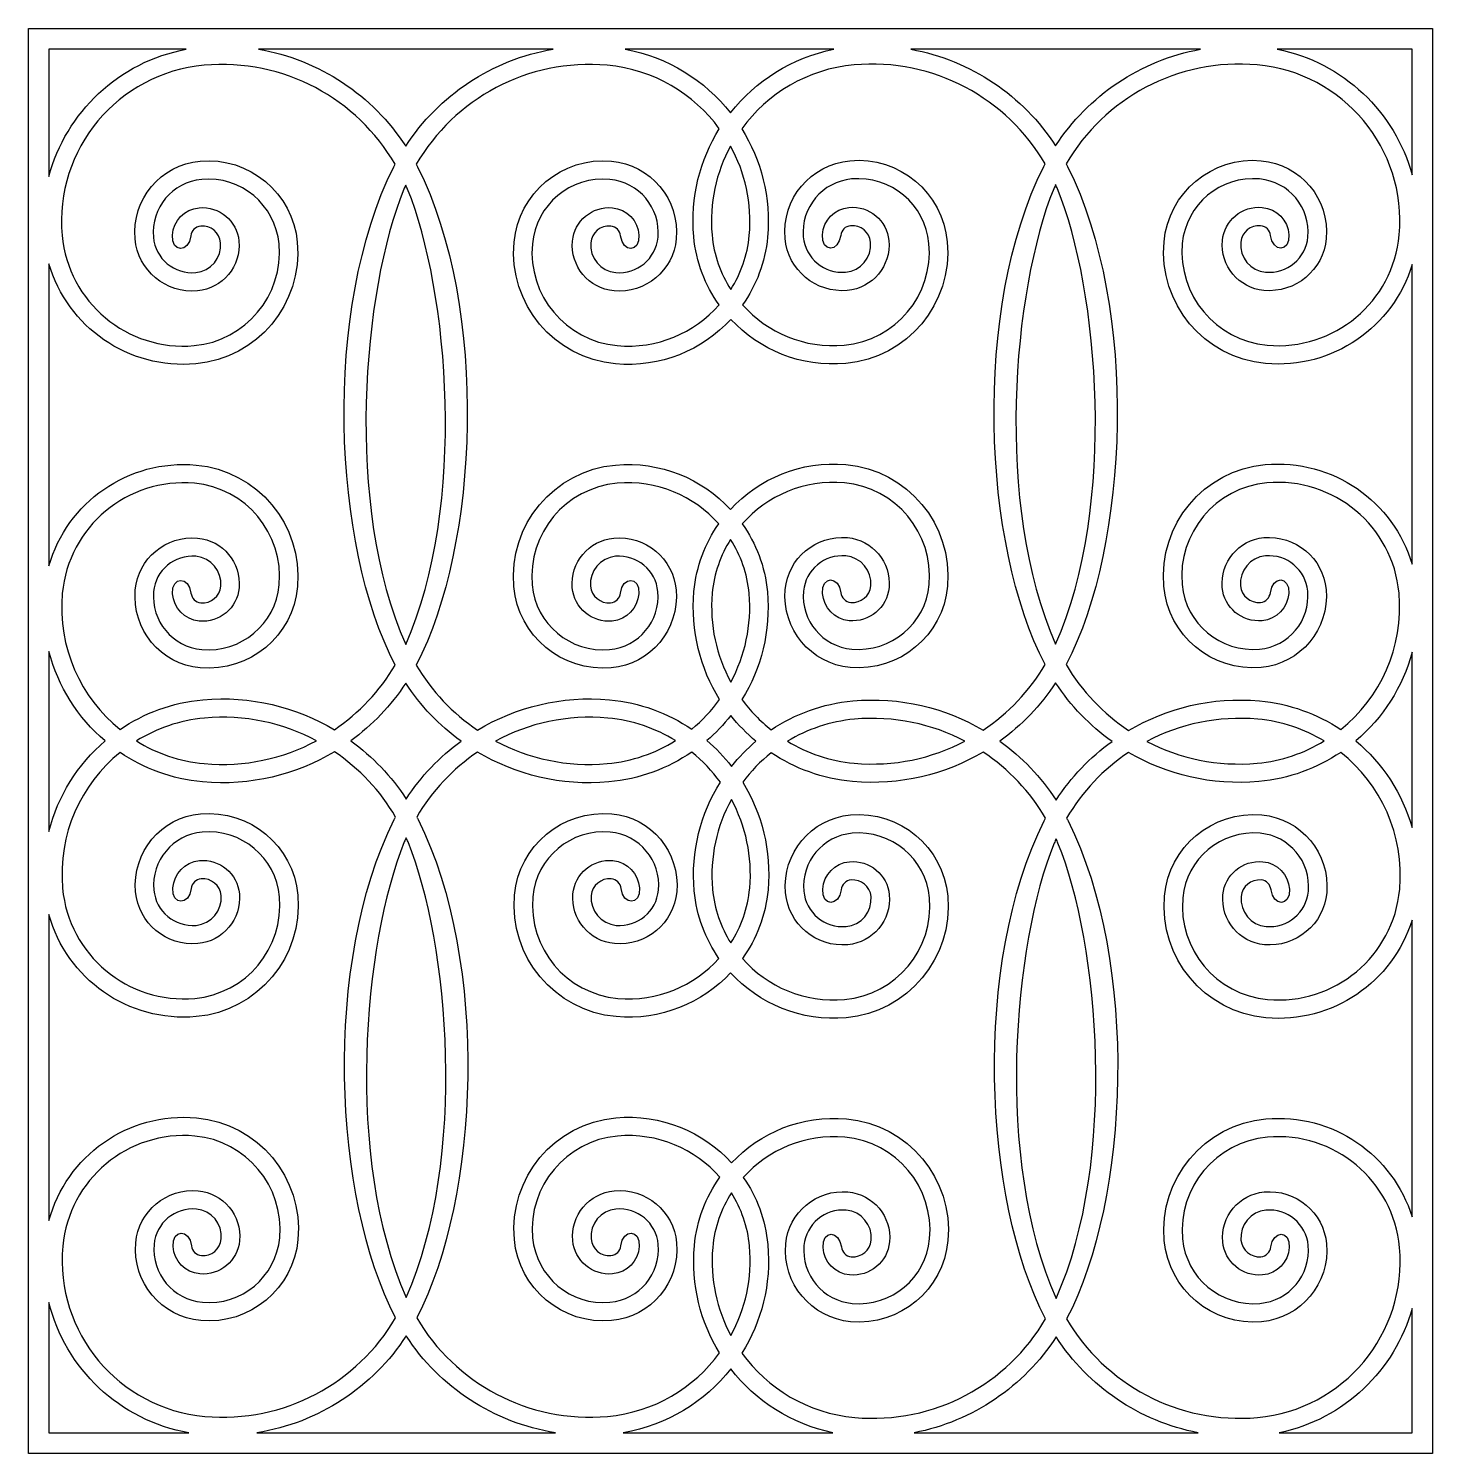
# Model space of a CAD drawing. Header units: centimetres. Extents: x -54 to 57, y -61 to 51.
import ezdxf

# ---------------------------------------------------------------- set-up
doc = ezdxf.new("R2010")
doc.units = ezdxf.units.CM
doc.header["$MEASUREMENT"] = 0
doc.layers.add('layer 1', color=7, linetype='Continuous')

msp = doc.modelspace()

# ---------------------------------------------------------------- linework, layer by layer
at = {"layer": 'layer 1', "color": 251}
for points, knots in [([(-54.11738, 51.34928), (-54.11738, 51.34928), (-54.11738, -61.05547), (-54.11738, -61.05547), (-54.11738, -61.05547), (-54.11738, -61.05547), (56.6433, -61.05547), (56.6433, -61.05547), (56.6433, -61.05547), (56.6433, -61.05547), (56.6433, 51.34928), (56.6433, 51.34928), (56.6433, 51.34928), (56.6433, 51.34928), (-54.11738, 51.34928), (-54.11738, 51.34928)], [0, 0, 0, 0, 0.25, 0.25, 0.25, 0.25, 0.5, 0.5, 0.5, 0.5, 0.75, 0.75, 0.75, 0.75, 1, 1, 1, 1]), ([(-52.50483, 49.71263), (-52.50483, 49.71263), (-41.66806, 49.71263), (-41.66806, 49.71263), (-41.66806, 49.71263), (-47.00546, 48.73126), (-51.16488, 44.73053), (-52.50483, 39.67373), (-52.50483, 39.67373), (-52.50483, 39.67373), (-52.50483, 49.71263), (-52.50483, 49.71263)], [0, 0, 0, 0, 0.333333333, 0.333333333, 0.333333333, 0.333333333, 0.666666667, 0.666666667, 0.666666667, 0.666666667, 1, 1, 1, 1]), ([(-12.73775, 49.71263), (-17.55645, 48.90079), (-21.76107, 46.07632), (-24.36041, 42.05791), (-24.36041, 42.05791), (-26.95931, 46.07632), (-31.1645, 48.90079), (-35.98263, 49.71263), (-35.98263, 49.71263), (-35.98263, 49.71263), (-12.73775, 49.71263), (-12.73775, 49.71263)], [0, 0, 0, 0, 0.333333333, 0.333333333, 0.333333333, 0.333333333, 0.666666667, 0.666666667, 0.666666667, 0.666666667, 1, 1, 1, 1]), ([(9.42482, 49.71263), (6.10091, 49.05549), (3.24764, 47.22179), (1.26424, 44.69703), (1.26424, 44.69703), (-0.75609, 47.25173), (-3.66938, 49.09027), (-7.05859, 49.71263), (-7.05859, 49.71263), (-7.05859, 49.71263), (9.42482, 49.71263), (9.42482, 49.71263)], [0, 0, 0, 0, 0.333333333, 0.333333333, 0.333333333, 0.333333333, 0.666666667, 0.666666667, 0.666666667, 0.666666667, 1, 1, 1, 1]), ([(38.33318, 49.71263), (33.59945, 48.85659), (29.47639, 46.0518), (26.91341, 42.08985), (26.91341, 42.08985), (24.35029, 46.0518), (20.22723, 48.85659), (15.49308, 49.71263), (15.49308, 49.71263), (15.49308, 49.71263), (38.33318, 49.71263), (38.33318, 49.71263)], [0, 0, 0, 0, 0.333333333, 0.333333333, 0.333333333, 0.333333333, 0.666666667, 0.666666667, 0.666666667, 0.666666667, 1, 1, 1, 1]), ([(55.03075, 39.80091), (53.67954, 44.75748), (49.61636, 48.68307), (44.39587, 49.71263), (44.39587, 49.71263), (44.39587, 49.71263), (55.03075, 49.71263), (55.03075, 49.71263), (55.03075, 49.71263), (55.03075, 49.71263), (55.03075, 39.80091), (55.03075, 39.80091)], [0, 0, 0, 0, 0.333333333, 0.333333333, 0.333333333, 0.333333333, 0.666666667, 0.666666667, 0.666666667, 0.666666667, 1, 1, 1, 1]), ([(-52.50483, 32.79449), (-51.05781, 27.82708), (-46.26178, 24.4122), (-40.91468, 24.89454), (-40.91468, 24.89454), (-36.0552, 25.33226), (-32.47251, 29.62827), (-32.91008, 34.4876), (-32.91008, 34.4876), (-33.26082, 38.37499), (-36.69823, 41.24108), (-40.58504, 40.89077), (-40.58504, 40.89077), (-43.69481, 40.61032), (-45.98774, 37.86071), (-45.70672, 34.75094), (-45.70672, 34.75094), (-45.48273, 32.26296), (-43.28276, 30.43041), (-40.79534, 30.6544), (-40.79534, 30.6544), (-38.80496, 30.83419), (-37.33926, 32.5946), (-37.51848, 34.58441), (-37.51848, 34.58441), (-37.66191, 36.17686), (-39.07172, 37.34885), (-40.66317, 37.20542), (-40.66317, 37.20542), (-41.81449, 37.10134), (-42.69177, 36.16945), (-42.76349, 35.0505), (-42.76349, 35.0505), (-42.85488, 33.64368), (-41.46632, 33.65509), (-41.31547, 34.99603), (-41.31547, 34.99603), (-41.27027, 35.39725), (-40.94904, 35.72646), (-40.53343, 35.76382), (-40.53343, 35.76382), (-39.7377, 35.83553), (-39.03194, 35.24797), (-38.96023, 34.45467), (-38.96023, 34.45467), (-38.85258, 33.26158), (-39.73428, 32.20351), (-40.92552, 32.096), (-40.92552, 32.096), (-42.61464, 31.94416), (-44.11327, 33.19328), (-44.26554, 34.88112), (-44.26554, 34.88112), (-44.47385, 37.19159), (-42.76406, 39.24043), (-40.45487, 39.44917), (-40.45487, 39.44917), (-37.3682, 39.72719), (-34.63028, 37.44267), (-34.35226, 34.35743), (-34.35226, 34.35743), (-33.9864, 30.30024), (-36.98909, 26.70172), (-41.04486, 26.33572), (-41.04486, 26.33572), (-46.31482, 25.86079), (-50.98908, 29.76129), (-51.46358, 35.0304), (-51.46358, 35.0304), (-52.07553, 41.81667), (-47.05266, 47.83488), (-40.26681, 48.44682), (-40.26681, 48.44682), (-33.9623, 49.01514), (-28.18591, 45.7762), (-25.19049, 40.63883), (-25.19049, 40.63883), (-25.22585, 40.57011), (-25.2672, 40.50567), (-25.30156, 40.43652), (-25.30156, 40.43652), (-30.93452, 29.20381), (-30.13438, 10.55222), (-25.19149, 1.14052), (-25.19149, 1.14052), (-26.39299, -0.90975), (-28.04333, -2.64806), (-29.98852, -3.9689), (-29.98852, -3.9689), (-33.00347, -2.16629), (-36.59158, -1.26149), (-40.35963, -1.60083), (-40.35963, -1.60083), (-42.79001, -1.81997), (-45.01422, -2.6589), (-46.89539, -3.94395), (-46.89539, -3.94395), (-49.99489, -1.43629), (-51.83286, 2.51924), (-51.44876, 6.77932), (-51.44876, 6.77932), (-50.97326, 12.04886), (-46.29913, 15.94893), (-41.0296, 15.474), (-41.0296, 15.474), (-36.97383, 15.108), (-33.97114, 11.50963), (-34.33657, 7.45229), (-34.33657, 7.45229), (-34.6156, 4.36662), (-37.35295, 2.08253), (-40.44018, 2.36112), (-40.44018, 2.36112), (-42.74923, 2.56886), (-44.4586, 4.61856), (-44.25029, 6.92875), (-44.25029, 6.92875), (-44.09802, 8.61687), (-42.59938, 9.86599), (-40.90969, 9.71372), (-40.90969, 9.71372), (-39.71902, 9.60621), (-38.83789, 8.54871), (-38.94497, 7.35505), (-38.94497, 7.35505), (-39.01669, 6.56175), (-39.72245, 5.97433), (-40.51832, 6.04605), (-40.51832, 6.04605), (-40.93436, 6.08383), (-41.25559, 6.41247), (-41.30078, 6.81426), (-41.30078, 6.81426), (-41.45106, 8.15477), (-42.83962, 8.16604), (-42.7488, 6.75922), (-42.7488, 6.75922), (-42.67609, 5.64084), (-41.7998, 4.70852), (-40.64792, 4.6043), (-40.64792, 4.6043), (-39.0559, 4.46087), (-37.64723, 5.63286), (-37.50379, 7.22531), (-37.50379, 7.22531), (-37.324, 9.21526), (-38.7897, 10.9761), (-40.78009, 11.15546), (-40.78009, 11.15546), (-43.2675, 11.37988), (-45.46805, 9.54676), (-45.69204, 7.05892), (-45.69204, 7.05892), (-45.97192, 3.94916), (-43.68012, 1.19983), (-40.56979, 0.91895), (-40.56979, 0.91895), (-36.68255, 0.56878), (-33.24614, 3.43488), (-32.8954, 7.32269), (-32.8954, 7.32269), (-32.45725, 12.18145), (-36.04009, 16.47704), (-40.89985, 16.91618), (-40.89985, 16.91618), (-46.26762, 17.39951), (-51.07948, 13.95426), (-52.50483, 8.95392), (-52.50483, 8.95392), (-52.50483, 8.95392), (-52.50483, 32.79449), (-52.50483, 32.79449)], [0, 0, 0, 0, 0.023255814, 0.023255814, 0.023255814, 0.023255814, 0.046511628, 0.046511628, 0.046511628, 0.046511628, 0.069767442, 0.069767442, 0.069767442, 0.069767442, 0.093023256, 0.093023256, 0.093023256, 0.093023256, 0.11627907, 0.11627907, 0.11627907, 0.11627907, 0.139534884, 0.139534884, 0.139534884, 0.139534884, 0.162790698, 0.162790698, 0.162790698, 0.162790698, 0.186046512, 0.186046512, 0.186046512, 0.186046512, 0.209302326, 0.209302326, 0.209302326, 0.209302326, 0.23255814, 0.23255814, 0.23255814, 0.23255814, 0.255813953, 0.255813953, 0.255813953, 0.255813953, 0.279069767, 0.279069767, 0.279069767, 0.279069767, 0.302325581, 0.302325581, 0.302325581, 0.302325581, 0.325581395, 0.325581395, 0.325581395, 0.325581395, 0.348837209, 0.348837209, 0.348837209, 0.348837209, 0.372093023, 0.372093023, 0.372093023, 0.372093023, 0.395348837, 0.395348837, 0.395348837, 0.395348837, 0.418604651, 0.418604651, 0.418604651, 0.418604651, 0.441860465, 0.441860465, 0.441860465, 0.441860465, 0.465116279, 0.465116279, 0.465116279, 0.465116279, 0.488372093, 0.488372093, 0.488372093, 0.488372093, 0.511627907, 0.511627907, 0.511627907, 0.511627907, 0.534883721, 0.534883721, 0.534883721, 0.534883721, 0.558139535, 0.558139535, 0.558139535, 0.558139535, 0.581395349, 0.581395349, 0.581395349, 0.581395349, 0.604651163, 0.604651163, 0.604651163, 0.604651163, 0.627906977, 0.627906977, 0.627906977, 0.627906977, 0.651162791, 0.651162791, 0.651162791, 0.651162791, 0.674418605, 0.674418605, 0.674418605, 0.674418605, 0.697674419, 0.697674419, 0.697674419, 0.697674419, 0.720930233, 0.720930233, 0.720930233, 0.720930233, 0.744186047, 0.744186047, 0.744186047, 0.744186047, 0.76744186, 0.76744186, 0.76744186, 0.76744186, 0.790697674, 0.790697674, 0.790697674, 0.790697674, 0.813953488, 0.813953488, 0.813953488, 0.813953488, 0.837209302, 0.837209302, 0.837209302, 0.837209302, 0.860465116, 0.860465116, 0.860465116, 0.860465116, 0.88372093, 0.88372093, 0.88372093, 0.88372093, 0.906976744, 0.906976744, 0.906976744, 0.906976744, 0.930232558, 0.930232558, 0.930232558, 0.930232558, 0.953488372, 0.953488372, 0.953488372, 0.953488372, 0.976744186, 0.976744186, 0.976744186, 0.976744186, 1, 1, 1, 1]), ([(-8.45357, 48.44682), (-4.78633, 48.11633), (-1.64463, 46.19866), (0.38197, 43.44206), (0.38197, 43.44206), (-1.14219, 40.98615), (-1.91182, 38.03308), (-1.63194, 34.93216), (-1.63194, 34.93216), (-1.45058, 32.91682), (-0.72957, 31.08413), (0.36329, 29.54529), (0.36329, 29.54529), (-1.59159, 27.34118), (-4.52299, 26.05185), (-7.67553, 26.33572), (-7.67553, 26.33572), (-11.73186, 26.70172), (-14.73398, 30.30024), (-14.36855, 34.35743), (-14.36855, 34.35743), (-14.0901, 37.44267), (-11.35261, 39.72719), (-8.26494, 39.44917), (-8.26494, 39.44917), (-5.95632, 39.24043), (-4.24696, 37.19159), (-4.45527, 34.88112), (-4.45527, 34.88112), (-4.60754, 33.19328), (-6.10575, 31.94416), (-7.79543, 32.096), (-7.79543, 32.096), (-8.9861, 32.20351), (-9.86723, 33.26158), (-9.76016, 34.45467), (-9.76016, 34.45467), (-9.68844, 35.24797), (-8.98311, 35.83553), (-8.18738, 35.76382), (-8.18738, 35.76382), (-7.77177, 35.72646), (-7.45054, 35.39725), (-7.40534, 34.99603), (-7.40534, 34.99603), (-7.25407, 33.65509), (-5.86593, 33.64368), (-5.95632, 35.0505), (-5.95632, 35.0505), (-6.02904, 36.16945), (-6.90532, 37.10134), (-8.05721, 37.20542), (-8.05721, 37.20542), (-9.64923, 37.34885), (-11.0579, 36.17686), (-11.20176, 34.58441), (-11.20176, 34.58441), (-11.38112, 32.5946), (-9.91542, 30.83419), (-7.92504, 30.6544), (-7.92504, 30.6544), (-5.43763, 30.43041), (-3.23765, 32.26296), (-3.01309, 34.75094), (-3.01309, 34.75094), (-2.73321, 37.86071), (-5.02558, 40.61032), (-8.13577, 40.89077), (-8.13577, 40.89077), (-12.02258, 41.24108), (-15.45899, 38.37499), (-15.81073, 34.4876), (-15.81073, 34.4876), (-16.24787, 29.62827), (-12.66504, 25.33226), (-7.80527, 24.89454), (-7.80527, 24.89454), (-4.2558, 24.57431), (-0.95598, 25.97913), (1.29076, 28.40709), (1.29076, 28.40709), (3.5365, 25.99838), (6.82449, 24.60782), (10.35871, 24.92605), (10.35871, 24.92605), (15.21804, 25.36419), (18.80074, 29.65963), (18.3626, 34.51911), (18.3626, 34.51911), (18.01242, 38.40692), (14.57559, 41.27302), (10.6882, 40.92271), (10.6882, 40.92271), (7.57801, 40.64183), (5.28608, 37.89264), (5.5661, 34.78288), (5.5661, 34.78288), (5.79109, 32.2949), (7.99063, 30.46235), (10.47805, 30.68634), (10.47805, 30.68634), (12.46829, 30.86598), (13.93399, 32.62653), (13.75477, 34.61635), (13.75477, 34.61635), (13.61091, 36.20823), (12.2021, 37.38079), (10.61007, 37.23736), (10.61007, 37.23736), (9.45833, 37.13313), (8.58205, 36.20139), (8.50933, 35.08201), (8.50933, 35.08201), (8.41894, 33.67562), (9.80707, 33.68703), (9.95778, 35.02797), (9.95778, 35.02797), (10.00298, 35.42919), (10.32477, 35.75783), (10.74025, 35.79561), (10.74025, 35.79561), (11.53554, 35.86733), (12.24145, 35.27991), (12.31316, 34.4866), (12.31316, 34.4866), (12.42024, 33.29351), (11.53897, 32.23544), (10.34787, 32.12794), (10.34787, 32.12794), (8.65861, 31.97567), (7.15998, 33.22522), (7.0077, 34.91305), (7.0077, 34.91305), (6.7994, 37.22353), (8.50933, 39.2728), (10.81838, 39.48068), (10.81838, 39.48068), (13.90504, 39.75913), (16.64254, 37.47461), (16.92142, 34.38894), (16.92142, 34.38894), (17.28699, 30.3316), (14.28473, 26.73365), (10.22853, 26.36766), (10.22853, 26.36766), (7.08968, 26.08478), (4.17012, 27.36185), (2.21509, 29.54814), (2.21509, 29.54814), (3.29384, 31.07971), (4.00501, 32.90057), (4.18481, 34.90079), (4.18481, 34.90079), (4.46583, 38.0154), (3.68721, 40.98116), (2.14837, 43.44462), (2.14837, 43.44462), (4.17397, 46.21691), (7.32651, 48.1467), (11.00658, 48.47876), (11.00658, 48.47876), (17.31051, 49.04707), (23.08748, 45.80813), (26.08318, 40.67077), (26.08318, 40.67077), (26.0474, 40.60205), (26.00662, 40.53718), (25.97169, 40.46788), (25.97169, 40.46788), (20.33915, 29.23575), (21.13887, 10.58415), (26.08233, 1.17245), (26.08233, 1.17245), (24.86115, -0.91032), (23.1773, -2.67116), (21.19191, -3.99941), (21.19191, -3.99941), (18.19664, -2.23359), (14.64231, -1.35388), (10.91319, -1.6898), (10.91319, -1.6898), (8.52202, -1.90537), (6.33089, -2.72234), (4.46968, -3.97389), (4.46968, -3.97389), (3.59938, -3.27982), (2.82518, -2.47426), (2.1699, -1.57873), (2.1699, -1.57873), (3.68478, 0.87275), (4.44914, 3.81798), (4.17012, 6.9095), (4.17012, 6.9095), (3.9889, 8.91656), (3.27316, 10.74327), (2.18758, 12.27826), (2.18758, 12.27826), (4.1426, 14.49406), (7.08184, 15.79081), (10.24322, 15.50594), (10.24322, 15.50594), (14.29956, 15.13994), (17.30167, 11.54156), (16.93625, 7.48466), (16.93625, 7.48466), (16.65822, 4.39856), (13.9203, 2.11446), (10.83363, 2.39249), (10.83363, 2.39249), (8.52402, 2.60122), (6.81465, 4.6505), (7.02296, 6.96068), (7.02296, 6.96068), (7.17523, 8.64838), (8.67387, 9.89793), (10.36313, 9.74565), (10.36313, 9.74565), (11.55422, 9.63815), (12.43535, 8.58008), (12.32785, 7.38699), (12.32785, 7.38699), (12.25613, 6.59369), (11.5508, 6.00627), (10.75507, 6.07798), (10.75507, 6.07798), (10.33946, 6.11534), (10.01823, 6.44441), (9.97303, 6.84562), (9.97303, 6.84562), (9.82176, 8.18671), (8.43362, 8.1974), (8.52459, 6.79159), (8.52459, 6.79159), (8.59673, 5.67221), (9.47358, 4.74046), (10.62533, 4.63624), (10.62533, 4.63624), (12.21678, 4.4928), (13.62602, 5.66479), (13.77002, 7.25724), (13.77002, 7.25724), (13.94882, 9.2472), (12.48312, 11.00804), (10.49273, 11.1874), (10.49273, 11.1874), (8.00589, 11.41139), (5.80577, 9.57813), (5.58078, 7.09029), (5.58078, 7.09029), (5.30076, 3.98109), (7.5937, 1.23134), (10.70303, 0.95089), (10.70303, 0.95089), (14.59027, 0.60057), (18.02711, 3.46681), (18.37842, 7.35463), (18.37842, 7.35463), (18.81599, 12.21339), (15.23273, 16.50897), (10.37382, 16.94754), (10.37382, 16.94754), (6.81565, 17.26834), (3.50899, 15.85611), (1.26225, 13.41732), (1.26225, 13.41732), (-0.98449, 15.837), (-4.27847, 17.23498), (-7.82096, 16.91618), (-7.82096, 16.91618), (-12.68086, 16.47704), (-16.26356, 12.18145), (-15.82541, 7.32269), (-15.82541, 7.32269), (-15.47467, 3.43488), (-12.03741, 0.56878), (-8.1506, 0.91895), (-8.1506, 0.91895), (-5.04026, 1.19983), (-2.74832, 3.94916), (-3.02835, 7.05892), (-3.02835, 7.05892), (-3.25276, 9.54676), (-5.45245, 11.37988), (-7.94029, 11.15546), (-7.94029, 11.15546), (-9.93068, 10.9761), (-11.39581, 9.21526), (-11.21702, 7.22531), (-11.21702, 7.22531), (-11.07358, 5.63286), (-9.66392, 4.46087), (-8.07246, 4.6043), (-8.07246, 4.6043), (-6.92058, 4.70852), (-6.04429, 5.64084), (-5.97158, 6.75922), (-5.97158, 6.75922), (-5.88076, 8.16604), (-7.26889, 8.15477), (-7.42017, 6.81426), (-7.42017, 6.81426), (-7.46537, 6.41247), (-7.78659, 6.08383), (-8.20207, 6.04605), (-8.20207, 6.04605), (-8.99779, 5.97433), (-9.7037, 6.56175), (-9.77484, 7.35505), (-9.77484, 7.35505), (-9.88249, 8.54871), (-9.00121, 9.60621), (-7.81012, 9.71372), (-7.81012, 9.71372), (-6.12086, 9.86599), (-4.62222, 8.61687), (-4.46995, 6.92875), (-4.46995, 6.92875), (-4.26179, 4.61856), (-5.97115, 2.56886), (-8.28063, 2.36112), (-8.28063, 2.36112), (-11.36729, 2.08253), (-14.10521, 4.36662), (-14.38324, 7.45229), (-14.38324, 7.45229), (-14.74924, 11.50963), (-11.74655, 15.108), (-7.69021, 15.474), (-7.69021, 15.474), (-4.54267, 15.75745), (-1.61611, 14.47296), (0.33877, 12.27484), (0.33877, 12.27484), (-0.73199, 10.74726), (-1.43732, 8.93282), (-1.61711, 6.94143), (-1.61711, 6.94143), (-1.89713, 3.83509), (-1.12394, 0.87717), (0.40564, -1.58129), (0.40564, -1.58129), (-0.22513, -2.44874), (-0.96681, -3.23406), (-1.79933, -3.91444), (-1.79933, -3.91444), (-3.67037, -2.64664), (-5.87677, -1.81854), (-8.28662, -1.60083), (-8.28662, -1.60083), (-12.07077, -1.26007), (-15.67314, -2.17456), (-18.69593, -3.993), (-18.69593, -3.993), (-20.6568, -2.66931), (-22.32054, -0.92201), (-23.52975, 1.14052), (-23.52975, 1.14052), (-18.58601, 10.55222), (-17.78629, 29.20381), (-23.41925, 40.43652), (-23.41925, 40.43652), (-23.45361, 40.50567), (-23.49439, 40.57011), (-23.53032, 40.63883), (-23.53032, 40.63883), (-20.53447, 45.7762), (-14.75808, 49.01514), (-8.45357, 48.44682)], [0, 0, 0, 0, 0.010869565, 0.010869565, 0.010869565, 0.010869565, 0.02173913, 0.02173913, 0.02173913, 0.02173913, 0.032608696, 0.032608696, 0.032608696, 0.032608696, 0.043478261, 0.043478261, 0.043478261, 0.043478261, 0.054347826, 0.054347826, 0.054347826, 0.054347826, 0.065217391, 0.065217391, 0.065217391, 0.065217391, 0.076086957, 0.076086957, 0.076086957, 0.076086957, 0.086956522, 0.086956522, 0.086956522, 0.086956522, 0.097826087, 0.097826087, 0.097826087, 0.097826087, 0.108695652, 0.108695652, 0.108695652, 0.108695652, 0.119565217, 0.119565217, 0.119565217, 0.119565217, 0.130434783, 0.130434783, 0.130434783, 0.130434783, 0.141304348, 0.141304348, 0.141304348, 0.141304348, 0.152173913, 0.152173913, 0.152173913, 0.152173913, 0.163043478, 0.163043478, 0.163043478, 0.163043478, 0.173913043, 0.173913043, 0.173913043, 0.173913043, 0.184782609, 0.184782609, 0.184782609, 0.184782609, 0.195652174, 0.195652174, 0.195652174, 0.195652174, 0.206521739, 0.206521739, 0.206521739, 0.206521739, 0.217391304, 0.217391304, 0.217391304, 0.217391304, 0.22826087, 0.22826087, 0.22826087, 0.22826087, 0.239130435, 0.239130435, 0.239130435, 0.239130435, 0.25, 0.25, 0.25, 0.25, 0.260869565, 0.260869565, 0.260869565, 0.260869565, 0.27173913, 0.27173913, 0.27173913, 0.27173913, 0.282608696, 0.282608696, 0.282608696, 0.282608696, 0.293478261, 0.293478261, 0.293478261, 0.293478261, 0.304347826, 0.304347826, 0.304347826, 0.304347826, 0.315217391, 0.315217391, 0.315217391, 0.315217391, 0.326086957, 0.326086957, 0.326086957, 0.326086957, 0.336956522, 0.336956522, 0.336956522, 0.336956522, 0.347826087, 0.347826087, 0.347826087, 0.347826087, 0.358695652, 0.358695652, 0.358695652, 0.358695652, 0.369565217, 0.369565217, 0.369565217, 0.369565217, 0.380434783, 0.380434783, 0.380434783, 0.380434783, 0.391304348, 0.391304348, 0.391304348, 0.391304348, 0.402173913, 0.402173913, 0.402173913, 0.402173913, 0.413043478, 0.413043478, 0.413043478, 0.413043478, 0.423913043, 0.423913043, 0.423913043, 0.423913043, 0.434782609, 0.434782609, 0.434782609, 0.434782609, 0.445652174, 0.445652174, 0.445652174, 0.445652174, 0.456521739, 0.456521739, 0.456521739, 0.456521739, 0.467391304, 0.467391304, 0.467391304, 0.467391304, 0.47826087, 0.47826087, 0.47826087, 0.47826087, 0.489130435, 0.489130435, 0.489130435, 0.489130435, 0.5, 0.5, 0.5, 0.5, 0.510869565, 0.510869565, 0.510869565, 0.510869565, 0.52173913, 0.52173913, 0.52173913, 0.52173913, 0.532608696, 0.532608696, 0.532608696, 0.532608696, 0.543478261, 0.543478261, 0.543478261, 0.543478261, 0.554347826, 0.554347826, 0.554347826, 0.554347826, 0.565217391, 0.565217391, 0.565217391, 0.565217391, 0.576086957, 0.576086957, 0.576086957, 0.576086957, 0.586956522, 0.586956522, 0.586956522, 0.586956522, 0.597826087, 0.597826087, 0.597826087, 0.597826087, 0.608695652, 0.608695652, 0.608695652, 0.608695652, 0.619565217, 0.619565217, 0.619565217, 0.619565217, 0.630434783, 0.630434783, 0.630434783, 0.630434783, 0.641304348, 0.641304348, 0.641304348, 0.641304348, 0.652173913, 0.652173913, 0.652173913, 0.652173913, 0.663043478, 0.663043478, 0.663043478, 0.663043478, 0.673913043, 0.673913043, 0.673913043, 0.673913043, 0.684782609, 0.684782609, 0.684782609, 0.684782609, 0.695652174, 0.695652174, 0.695652174, 0.695652174, 0.706521739, 0.706521739, 0.706521739, 0.706521739, 0.717391304, 0.717391304, 0.717391304, 0.717391304, 0.72826087, 0.72826087, 0.72826087, 0.72826087, 0.739130435, 0.739130435, 0.739130435, 0.739130435, 0.75, 0.75, 0.75, 0.75, 0.760869565, 0.760869565, 0.760869565, 0.760869565, 0.77173913, 0.77173913, 0.77173913, 0.77173913, 0.782608696, 0.782608696, 0.782608696, 0.782608696, 0.793478261, 0.793478261, 0.793478261, 0.793478261, 0.804347826, 0.804347826, 0.804347826, 0.804347826, 0.815217391, 0.815217391, 0.815217391, 0.815217391, 0.826086957, 0.826086957, 0.826086957, 0.826086957, 0.836956522, 0.836956522, 0.836956522, 0.836956522, 0.847826087, 0.847826087, 0.847826087, 0.847826087, 0.858695652, 0.858695652, 0.858695652, 0.858695652, 0.869565217, 0.869565217, 0.869565217, 0.869565217, 0.880434783, 0.880434783, 0.880434783, 0.880434783, 0.891304348, 0.891304348, 0.891304348, 0.891304348, 0.902173913, 0.902173913, 0.902173913, 0.902173913, 0.913043478, 0.913043478, 0.913043478, 0.913043478, 0.923913043, 0.923913043, 0.923913043, 0.923913043, 0.934782609, 0.934782609, 0.934782609, 0.934782609, 0.945652174, 0.945652174, 0.945652174, 0.945652174, 0.956521739, 0.956521739, 0.956521739, 0.956521739, 0.967391304, 0.967391304, 0.967391304, 0.967391304, 0.97826087, 0.97826087, 0.97826087, 0.97826087, 0.989130435, 0.989130435, 0.989130435, 0.989130435, 1, 1, 1, 1]), ([(55.03075, 9.09336), (53.56847, 14.03625), (48.78285, 17.42803), (43.45286, 16.94754), (43.45286, 16.94754), (38.59296, 16.50897), (35.01026, 12.21339), (35.44783, 7.35463), (35.44783, 7.35463), (35.799, 3.46681), (39.23541, 0.60057), (43.12279, 0.95089), (43.12279, 0.95089), (46.23299, 1.23134), (48.52492, 3.98109), (48.2449, 7.09029), (48.2449, 7.09029), (48.02048, 9.57813), (45.82037, 11.41139), (43.33295, 11.1874), (43.33295, 11.1874), (41.34271, 11.00804), (39.87701, 9.2472), (40.05623, 7.25724), (40.05623, 7.25724), (40.20009, 5.66479), (41.6089, 4.4928), (43.20093, 4.63624), (43.20093, 4.63624), (44.35267, 4.74046), (45.22895, 5.67221), (45.30167, 6.79159), (45.30167, 6.79159), (45.39206, 8.1974), (44.00392, 8.18671), (43.85322, 6.84562), (43.85322, 6.84562), (43.80802, 6.44441), (43.48622, 6.11534), (43.07075, 6.07798), (43.07075, 6.07798), (42.27503, 6.00627), (41.56955, 6.59369), (41.49784, 7.38699), (41.49784, 7.38699), (41.39076, 8.58008), (42.27203, 9.63815), (43.46313, 9.74565), (43.46313, 9.74565), (45.15239, 9.89793), (46.65045, 8.64838), (46.8033, 6.96068), (46.8033, 6.96068), (47.01103, 4.6505), (45.30167, 2.60122), (42.99262, 2.39249), (42.99262, 2.39249), (39.90595, 2.11446), (37.16803, 4.39856), (36.88958, 7.48466), (36.88958, 7.48466), (36.52401, 11.54156), (39.52627, 15.13994), (43.58246, 15.50594), (43.58246, 15.50594), (48.852, 15.98087), (53.52627, 12.08037), (54.00176, 6.81126), (54.00176, 6.81126), (54.38729, 2.53008), (52.52722, -1.44228), (49.40021, -3.94737), (49.40021, -3.94737), (47.54541, -2.70951), (45.36355, -1.90452), (42.9862, -1.6898), (42.9862, -1.6898), (39.2414, -1.35231), (35.67325, -2.24243), (32.6697, -4.02351), (32.6697, -4.02351), (30.66848, -2.69326), (28.97195, -0.92301), (27.74393, 1.17245), (27.74393, 1.17245), (32.68681, 10.58415), (33.48696, 29.23575), (27.85443, 40.46788), (27.85443, 40.46788), (27.81964, 40.53718), (27.77886, 40.60205), (27.74293, 40.67077), (27.74293, 40.67077), (30.73877, 45.80813), (36.51517, 49.04707), (42.81925, 48.47876), (42.81925, 48.47876), (49.60552, 47.86682), (54.62853, 41.84818), (54.01645, 35.06233), (54.01645, 35.06233), (53.54095, 29.79323), (48.86782, 25.89273), (43.59772, 26.36766), (43.59772, 26.36766), (39.54195, 26.73365), (36.53884, 30.3316), (36.90526, 34.38894), (36.90526, 34.38894), (37.18329, 37.47461), (39.92121, 39.75913), (43.00788, 39.48068), (43.00788, 39.48068), (45.31735, 39.2728), (47.02672, 37.22353), (46.81855, 34.91305), (46.81855, 34.91305), (46.66628, 33.22522), (45.16707, 31.97567), (43.47838, 32.12794), (43.47838, 32.12794), (42.28729, 32.23544), (41.40559, 33.29351), (41.51266, 34.4866), (41.51266, 34.4866), (41.58438, 35.27991), (42.29071, 35.86733), (43.08587, 35.79561), (43.08587, 35.79561), (43.50191, 35.75783), (43.82314, 35.42919), (43.86833, 35.02797), (43.86833, 35.02797), (44.01875, 33.68703), (45.40775, 33.67562), (45.3165, 35.08201), (45.3165, 35.08201), (45.24421, 36.20139), (44.3675, 37.13313), (43.21604, 37.23736), (43.21604, 37.23736), (41.62416, 37.38079), (40.21492, 36.20823), (40.07149, 34.61635), (40.07149, 34.61635), (39.89212, 32.62653), (41.3574, 30.86598), (43.34778, 30.68634), (43.34778, 30.68634), (45.83562, 30.46235), (48.03574, 32.2949), (48.26016, 34.78288), (48.26016, 34.78288), (48.54018, 37.89264), (46.24767, 40.64183), (43.13748, 40.92271), (43.13748, 40.92271), (39.25067, 41.27302), (35.81383, 38.40692), (35.46309, 34.51911), (35.46309, 34.51911), (35.02495, 29.65963), (38.60764, 25.36419), (43.46755, 24.92605), (43.46755, 24.92605), (48.77843, 24.44756), (53.54879, 27.81126), (55.03075, 32.72377), (55.03075, 32.72377), (55.03075, 32.72377), (55.03075, 9.09336), (55.03075, 9.09336)], [0, 0, 0, 0, 0.023255814, 0.023255814, 0.023255814, 0.023255814, 0.046511628, 0.046511628, 0.046511628, 0.046511628, 0.069767442, 0.069767442, 0.069767442, 0.069767442, 0.093023256, 0.093023256, 0.093023256, 0.093023256, 0.11627907, 0.11627907, 0.11627907, 0.11627907, 0.139534884, 0.139534884, 0.139534884, 0.139534884, 0.162790698, 0.162790698, 0.162790698, 0.162790698, 0.186046512, 0.186046512, 0.186046512, 0.186046512, 0.209302326, 0.209302326, 0.209302326, 0.209302326, 0.23255814, 0.23255814, 0.23255814, 0.23255814, 0.255813953, 0.255813953, 0.255813953, 0.255813953, 0.279069767, 0.279069767, 0.279069767, 0.279069767, 0.302325581, 0.302325581, 0.302325581, 0.302325581, 0.325581395, 0.325581395, 0.325581395, 0.325581395, 0.348837209, 0.348837209, 0.348837209, 0.348837209, 0.372093023, 0.372093023, 0.372093023, 0.372093023, 0.395348837, 0.395348837, 0.395348837, 0.395348837, 0.418604651, 0.418604651, 0.418604651, 0.418604651, 0.441860465, 0.441860465, 0.441860465, 0.441860465, 0.465116279, 0.465116279, 0.465116279, 0.465116279, 0.488372093, 0.488372093, 0.488372093, 0.488372093, 0.511627907, 0.511627907, 0.511627907, 0.511627907, 0.534883721, 0.534883721, 0.534883721, 0.534883721, 0.558139535, 0.558139535, 0.558139535, 0.558139535, 0.581395349, 0.581395349, 0.581395349, 0.581395349, 0.604651163, 0.604651163, 0.604651163, 0.604651163, 0.627906977, 0.627906977, 0.627906977, 0.627906977, 0.651162791, 0.651162791, 0.651162791, 0.651162791, 0.674418605, 0.674418605, 0.674418605, 0.674418605, 0.697674419, 0.697674419, 0.697674419, 0.697674419, 0.720930233, 0.720930233, 0.720930233, 0.720930233, 0.744186047, 0.744186047, 0.744186047, 0.744186047, 0.76744186, 0.76744186, 0.76744186, 0.76744186, 0.790697674, 0.790697674, 0.790697674, 0.790697674, 0.813953488, 0.813953488, 0.813953488, 0.813953488, 0.837209302, 0.837209302, 0.837209302, 0.837209302, 0.860465116, 0.860465116, 0.860465116, 0.860465116, 0.88372093, 0.88372093, 0.88372093, 0.88372093, 0.906976744, 0.906976744, 0.906976744, 0.906976744, 0.930232558, 0.930232558, 0.930232558, 0.930232558, 0.953488372, 0.953488372, 0.953488372, 0.953488372, 0.976744186, 0.976744186, 0.976744186, 0.976744186, 1, 1, 1, 1]), ([(1.26809, 42.07559), (2.41256, 39.99581), (2.97161, 37.56685), (2.7432, 35.0304), (2.7432, 35.0304), (2.60176, 33.45862), (2.0795, 32.01245), (1.28577, 30.76433), (1.28577, 30.76433), (0.4812, 32.01987), (-0.04776, 33.47673), (-0.19076, 35.06233), (-0.19076, 35.06233), (-0.41761, 37.5861), (0.13645, 40.0028), (1.26809, 42.07559)], [0, 0, 0, 0, 0.25, 0.25, 0.25, 0.25, 0.5, 0.5, 0.5, 0.5, 0.75, 0.75, 0.75, 0.75, 1, 1, 1, 1]), ([(-24.50783, 38.67696), (-24.46263, 38.78703), (-24.4076, 38.89169), (-24.36041, 39.00019), (-24.36041, 39.00019), (-24.31278, 38.89169), (-24.25775, 38.78703), (-24.21255, 38.67696), (-24.21255, 38.67696), (-20.96477, 30.73339), (-19.5015, 13.63646), (-24.36041, 2.75065), (-24.36041, 2.75065), (-29.21931, 13.63646), (-27.75561, 30.73339), (-24.50783, 38.67696)], [0, 0, 0, 0, 0.25, 0.25, 0.25, 0.25, 0.5, 0.5, 0.5, 0.5, 0.75, 0.75, 0.75, 0.75, 1, 1, 1, 1]), ([(26.76556, 38.70847), (26.81019, 38.81897), (26.86522, 38.92305), (26.91341, 39.03213), (26.91341, 39.03213), (26.96046, 38.92305), (27.0155, 38.81897), (27.0607, 38.70847), (27.0607, 38.70847), (30.30847, 30.76532), (31.77218, 13.66783), (26.91341, 2.78201), (26.91341, 2.78201), (22.05393, 13.66783), (23.51721, 30.76532), (26.76556, 38.70847)], [0, 0, 0, 0, 0.25, 0.25, 0.25, 0.25, 0.5, 0.5, 0.5, 0.5, 0.75, 0.75, 0.75, 0.75, 1, 1, 1, 1]), ([(1.28435, -0.20342), (0.15114, 1.86994), (-0.40292, 4.28706), (-0.17551, 6.81126), (-0.17551, 6.81126), (-0.0345, 8.37277), (0.4822, 9.8091), (1.26709, 11.05224), (1.26709, 11.05224), (2.06282, 9.80212), (2.58651, 8.35467), (2.72837, 6.77932), (2.72837, 6.77932), (2.95493, 4.26796), (2.40572, 1.86296), (1.28435, -0.20342)], [0, 0, 0, 0, 0.25, 0.25, 0.25, 0.25, 0.5, 0.5, 0.5, 0.5, 0.75, 0.75, 0.75, 0.75, 1, 1, 1, 1]), ([(-52.50483, 2.21869), (-51.78581, -0.55759), (-50.2233, -3.0229), (-48.07622, -4.8496), (-48.07622, -4.8496), (-50.23456, -6.69313), (-51.7985, -9.18297), (-52.50483, -11.98519), (-52.50483, -11.98519), (-52.50483, -11.98519), (-52.50483, 2.21869), (-52.50483, 2.21869)], [0, 0, 0, 0, 0.333333333, 0.333333333, 0.333333333, 0.333333333, 0.666666667, 0.666666667, 0.666666667, 0.666666667, 1, 1, 1, 1]), ([(55.03075, -11.68065), (54.26895, -8.99234), (52.70687, -6.61301), (50.59572, -4.84618), (50.59572, -4.84618), (52.73296, -3.03958), (54.29647, -0.60236), (55.03075, 2.1464), (55.03075, 2.1464), (55.03075, 2.1464), (55.03075, -11.68065), (55.03075, -11.68065)], [0, 0, 0, 0, 0.333333333, 0.333333333, 0.333333333, 0.333333333, 0.666666667, 0.666666667, 0.666666667, 0.666666667, 1, 1, 1, 1]), ([(-24.32305, -9.43148), (-25.4852, -7.63515), (-26.97314, -6.08304), (-28.68778, -4.83535), (-28.68778, -4.83535), (-26.99025, -3.59763), (-25.51471, -2.06207), (-24.36041, -0.2854), (-24.36041, -0.2854), (-23.19726, -2.0749), (-21.70889, -3.62016), (-19.99567, -4.86244), (-19.99567, -4.86244), (-21.69477, -6.10557), (-23.16974, -7.64798), (-24.32305, -9.43148)], [0, 0, 0, 0, 0.25, 0.25, 0.25, 0.25, 0.5, 0.5, 0.5, 0.5, 0.75, 0.75, 0.75, 0.75, 1, 1, 1, 1]), ([(26.94977, -9.52045), (25.76937, -7.69517), (24.25206, -6.1214), (22.50248, -4.86386), (22.50248, -4.86386), (24.23537, -3.61631), (25.73943, -2.05921), (26.91341, -0.25361), (26.91341, -0.25361), (28.09524, -2.0719), (29.61198, -3.63883), (31.36056, -4.89095), (31.36056, -4.89095), (29.62667, -6.14393), (28.12261, -7.70843), (26.94977, -9.52045)], [0, 0, 0, 0, 0.25, 0.25, 0.25, 0.25, 0.5, 0.5, 0.5, 0.5, 0.75, 0.75, 0.75, 0.75, 1, 1, 1, 1]), ([(-31.40517, -4.83392), (-34.02761, -6.23917), (-37.0715, -6.92397), (-40.25155, -6.6371), (-40.25155, -6.6371), (-42.21684, -6.45974), (-44.02687, -5.81785), (-45.60207, -4.84675), (-45.60207, -4.84675), (-44.02145, -3.86724), (-42.20401, -3.2208), (-40.22988, -3.04257), (-40.22988, -3.04257), (-37.05881, -2.75713), (-34.02219, -3.43595), (-31.40517, -4.83392)], [0, 0, 0, 0, 0.25, 0.25, 0.25, 0.25, 0.5, 0.5, 0.5, 0.5, 0.75, 0.75, 0.75, 0.75, 1, 1, 1, 1]), ([(-3.07554, -4.82408), (-4.65858, -5.81186), (-6.48586, -6.45831), (-8.46926, -6.6371), (-8.46926, -6.6371), (-11.63363, -6.92254), (-14.66426, -6.24715), (-17.27842, -4.85502), (-17.27842, -4.85502), (-14.65243, -3.44336), (-11.60312, -2.75571), (-8.41679, -3.04257), (-8.41679, -3.04257), (-6.45535, -3.2198), (-4.64689, -3.85398), (-3.07554, -4.82408)], [0, 0, 0, 0, 0.25, 0.25, 0.25, 0.25, 0.5, 0.5, 0.5, 0.5, 0.75, 0.75, 0.75, 0.75, 1, 1, 1, 1]), ([(-0.60624, -4.81824), (0.08969, -4.22141), (0.72487, -3.55685), (1.28877, -2.83626), (1.28877, -2.83626), (1.87619, -3.58138), (2.54031, -4.26461), (3.26874, -4.87669), (3.26874, -4.87669), (2.56384, -5.47153), (1.92096, -6.13366), (1.34865, -6.85325), (1.34865, -6.85325), (0.76907, -6.11099), (0.11278, -5.42975), (-0.60624, -4.81824)], [0, 0, 0, 0, 0.25, 0.25, 0.25, 0.25, 0.5, 0.5, 0.5, 0.5, 0.75, 0.75, 0.75, 0.75, 1, 1, 1, 1]), ([(19.75572, -4.86386), (17.15924, -6.22847), (14.15612, -6.88804), (11.02169, -6.60516), (11.02169, -6.60516), (9.09476, -6.43179), (7.31567, -5.81685), (5.76457, -4.8757), (5.76457, -4.8757), (7.32109, -3.92627), (9.10759, -3.30577), (11.04379, -3.13197), (11.04379, -3.13197), (14.16881, -2.84952), (17.16409, -3.50624), (19.75572, -4.86386)], [0, 0, 0, 0, 0.25, 0.25, 0.25, 0.25, 0.5, 0.5, 0.5, 0.5, 0.75, 0.75, 0.75, 0.75, 1, 1, 1, 1]), ([(34.10732, -4.88211), (36.70679, -3.51108), (39.7159, -2.84853), (42.8566, -3.13197), (42.8566, -3.13197), (44.77413, -3.30435), (46.54252, -3.92128), (48.0912, -4.85303), (48.0912, -4.85303), (46.53012, -5.80259), (44.74376, -6.43079), (42.80442, -6.60516), (42.80442, -6.60516), (39.68539, -6.88661), (36.69553, -6.23332), (34.10732, -4.88211)], [0, 0, 0, 0, 0.25, 0.25, 0.25, 0.25, 0.5, 0.5, 0.5, 0.5, 0.75, 0.75, 0.75, 0.75, 1, 1, 1, 1]), ([(-40.21463, -58.12707), (-47.00047, -57.51498), (-52.02349, -51.49635), (-51.4114, -44.7105), (-51.4114, -44.7105), (-50.93647, -39.44097), (-46.26277, -35.54089), (-40.99281, -36.01596), (-40.99281, -36.01596), (-36.9369, -36.38139), (-33.93422, -39.98034), (-34.30021, -44.0371), (-34.30021, -44.0371), (-34.57824, -47.12277), (-37.31616, -49.4073), (-40.40283, -49.12884), (-40.40283, -49.12884), (-42.71245, -48.92054), (-44.42181, -46.87184), (-44.2135, -44.56122), (-44.2135, -44.56122), (-44.06123, -42.87353), (-42.5626, -41.62383), (-40.87333, -41.77611), (-40.87333, -41.77611), (-39.68224, -41.88375), (-38.80054, -42.94125), (-38.90819, -44.13434), (-38.90819, -44.13434), (-38.9799, -44.92807), (-39.68566, -45.51507), (-40.48139, -45.44392), (-40.48139, -45.44392), (-40.897, -45.40614), (-41.21823, -45.07749), (-41.26343, -44.67571), (-41.26343, -44.67571), (-41.41413, -43.33519), (-42.80284, -43.32436), (-42.71145, -44.73017), (-42.71145, -44.73017), (-42.63916, -45.84955), (-41.76288, -46.78144), (-40.61113, -46.88552), (-40.61113, -46.88552), (-39.01968, -47.02853), (-37.61044, -45.85697), (-37.46644, -44.26452), (-37.46644, -44.26452), (-37.28765, -42.27427), (-38.75292, -40.51372), (-40.74316, -40.3345), (-40.74316, -40.3345), (-43.23057, -40.11051), (-45.43069, -41.94321), (-45.65511, -44.43105), (-45.65511, -44.43105), (-45.93513, -47.54081), (-43.64277, -50.28999), (-40.533, -50.57102), (-40.533, -50.57102), (-36.64619, -50.92076), (-33.20878, -48.05452), (-32.85804, -44.16728), (-32.85804, -44.16728), (-32.4199, -39.30837), (-36.00316, -35.01236), (-40.86264, -34.57422), (-40.86264, -34.57422), (-46.28445, -34.08546), (-51.13295, -37.60542), (-52.50483, -42.68589), (-52.50483, -42.68589), (-52.50483, -42.68589), (-52.50483, -18.54505), (-52.50483, -18.54505), (-52.50483, -18.54505), (-51.11085, -23.59259), (-46.27746, -27.08204), (-40.87832, -26.59528), (-40.87832, -26.59528), (-36.01842, -26.15714), (-32.43558, -21.8617), (-32.8733, -17.00222), (-32.8733, -17.00222), (-33.22404, -13.11498), (-36.66087, -10.24888), (-40.54826, -10.59905), (-40.54826, -10.59905), (-43.65802, -10.8795), (-45.95039, -13.62926), (-45.67036, -16.73902), (-45.67036, -16.73902), (-45.44538, -19.22643), (-43.24583, -21.05956), (-40.75842, -20.83557), (-40.75842, -20.83557), (-38.76817, -20.65578), (-37.30233, -18.89537), (-37.48169, -16.90555), (-37.48169, -16.90555), (-37.62513, -15.3131), (-39.03437, -14.14111), (-40.62582, -14.28455), (-40.62582, -14.28455), (-41.77813, -14.3882), (-42.65442, -15.32037), (-42.7267, -16.43932), (-42.7267, -16.43932), (-42.81753, -17.84571), (-41.42939, -17.83487), (-41.27811, -16.49393), (-41.27811, -16.49393), (-41.23292, -16.09257), (-40.91169, -15.7635), (-40.49607, -15.72572), (-40.49607, -15.72572), (-39.70035, -15.65443), (-38.99502, -16.24185), (-38.9233, -17.03516), (-38.9233, -17.03516), (-38.81622, -18.22825), (-39.6975, -19.28632), (-40.88816, -19.39396), (-40.88816, -19.39396), (-42.57785, -19.54567), (-44.07592, -18.29654), (-44.22819, -16.60885), (-44.22819, -16.60885), (-44.4365, -14.29823), (-42.72713, -12.24896), (-40.41808, -12.04066), (-40.41808, -12.04066), (-37.33085, -11.76277), (-34.5935, -14.04673), (-34.3149, -17.13239), (-34.3149, -17.13239), (-33.94947, -21.18973), (-36.95173, -24.78825), (-41.00793, -25.1541), (-41.00793, -25.1541), (-46.27746, -25.6286), (-50.95173, -21.72853), (-51.42723, -16.459), (-51.42723, -16.459), (-51.80976, -12.20876), (-49.98106, -8.26006), (-46.89439, -5.75198), (-46.89439, -5.75198), (-45.01807, -7.02805), (-42.80184, -7.8607), (-40.38116, -8.07871), (-40.38116, -8.07871), (-36.60441, -8.41918), (-33.00646, -7.51039), (-29.98453, -5.69937), (-29.98453, -5.69937), (-28.02323, -7.02805), (-26.35963, -8.78161), (-25.15328, -10.85099), (-25.15328, -10.85099), (-25.18907, -10.91985), (-25.22984, -10.98416), (-25.26421, -11.05345), (-25.26421, -11.05345), (-30.89717, -22.28601), (-30.09759, -40.93761), (-25.15414, -50.34945), (-25.15414, -50.34945), (-28.1554, -55.46913), (-33.92295, -58.69438), (-40.21463, -58.12707)], [0, 0, 0, 0, 0.023255814, 0.023255814, 0.023255814, 0.023255814, 0.046511628, 0.046511628, 0.046511628, 0.046511628, 0.069767442, 0.069767442, 0.069767442, 0.069767442, 0.093023256, 0.093023256, 0.093023256, 0.093023256, 0.11627907, 0.11627907, 0.11627907, 0.11627907, 0.139534884, 0.139534884, 0.139534884, 0.139534884, 0.162790698, 0.162790698, 0.162790698, 0.162790698, 0.186046512, 0.186046512, 0.186046512, 0.186046512, 0.209302326, 0.209302326, 0.209302326, 0.209302326, 0.23255814, 0.23255814, 0.23255814, 0.23255814, 0.255813953, 0.255813953, 0.255813953, 0.255813953, 0.279069767, 0.279069767, 0.279069767, 0.279069767, 0.302325581, 0.302325581, 0.302325581, 0.302325581, 0.325581395, 0.325581395, 0.325581395, 0.325581395, 0.348837209, 0.348837209, 0.348837209, 0.348837209, 0.372093023, 0.372093023, 0.372093023, 0.372093023, 0.395348837, 0.395348837, 0.395348837, 0.395348837, 0.418604651, 0.418604651, 0.418604651, 0.418604651, 0.441860465, 0.441860465, 0.441860465, 0.441860465, 0.465116279, 0.465116279, 0.465116279, 0.465116279, 0.488372093, 0.488372093, 0.488372093, 0.488372093, 0.511627907, 0.511627907, 0.511627907, 0.511627907, 0.534883721, 0.534883721, 0.534883721, 0.534883721, 0.558139535, 0.558139535, 0.558139535, 0.558139535, 0.581395349, 0.581395349, 0.581395349, 0.581395349, 0.604651163, 0.604651163, 0.604651163, 0.604651163, 0.627906977, 0.627906977, 0.627906977, 0.627906977, 0.651162791, 0.651162791, 0.651162791, 0.651162791, 0.674418605, 0.674418605, 0.674418605, 0.674418605, 0.697674419, 0.697674419, 0.697674419, 0.697674419, 0.720930233, 0.720930233, 0.720930233, 0.720930233, 0.744186047, 0.744186047, 0.744186047, 0.744186047, 0.76744186, 0.76744186, 0.76744186, 0.76744186, 0.790697674, 0.790697674, 0.790697674, 0.790697674, 0.813953488, 0.813953488, 0.813953488, 0.813953488, 0.837209302, 0.837209302, 0.837209302, 0.837209302, 0.860465116, 0.860465116, 0.860465116, 0.860465116, 0.88372093, 0.88372093, 0.88372093, 0.88372093, 0.906976744, 0.906976744, 0.906976744, 0.906976744, 0.930232558, 0.930232558, 0.930232558, 0.930232558, 0.953488372, 0.953488372, 0.953488372, 0.953488372, 0.976744186, 0.976744186, 0.976744186, 0.976744186, 1, 1, 1, 1]), ([(11.05862, -58.21589), (7.35702, -57.88183), (4.1888, -55.93237), (2.16448, -53.13399), (2.16448, -53.13399), (3.70745, -50.66868), (4.48835, -47.6995), (4.2069, -44.58033), (4.2069, -44.58033), (4.02868, -42.60234), (3.33205, -40.79916), (2.27412, -39.27786), (2.27412, -39.27786), (4.22801, -37.09599), (7.14472, -35.82234), (10.28057, -36.10436), (10.28057, -36.10436), (14.33677, -36.47079), (17.33903, -40.06874), (16.9736, -44.12607), (16.9736, -44.12607), (16.69458, -47.21174), (13.95709, -49.49569), (10.87042, -49.21767), (10.87042, -49.21767), (8.56137, -49.0095), (6.85201, -46.96066), (7.05974, -44.64962), (7.05974, -44.64962), (7.21202, -42.96235), (8.71065, -41.7128), (10.40034, -41.8645), (10.40034, -41.8645), (11.59101, -41.97258), (12.47228, -43.03022), (12.3652, -44.22331), (12.3652, -44.22331), (12.29349, -45.01704), (11.58816, -45.60403), (10.79243, -45.53275), (10.79243, -45.53275), (10.37639, -45.49496), (10.05459, -45.16632), (10.00939, -44.76454), (10.00939, -44.76454), (9.85912, -43.42416), (8.47055, -43.41276), (8.56137, -44.81914), (8.56137, -44.81914), (8.63409, -45.93809), (9.51037, -46.87027), (10.66226, -46.97392), (10.66226, -46.97392), (12.25414, -47.11735), (13.66295, -45.94537), (13.80638, -44.35291), (13.80638, -44.35291), (13.98617, -42.3631), (12.52033, -40.60269), (10.53009, -40.4229), (10.53009, -40.4229), (8.04267, -40.19891), (5.84256, -42.03203), (5.61814, -44.52002), (5.61814, -44.52002), (5.33812, -47.62964), (7.63048, -50.37896), (10.74025, -50.65984), (10.74025, -50.65984), (14.62763, -51.00958), (18.06404, -48.14391), (18.41478, -44.25625), (18.41478, -44.25625), (18.85292, -39.39734), (15.27008, -35.10133), (10.41018, -34.66319), (10.41018, -34.66319), (6.88152, -34.34481), (3.59881, -35.73052), (1.35364, -38.13253), (1.35364, -38.13253), (-0.8941, -35.67649), (-4.2126, -34.25256), (-7.7836, -34.57422), (-7.7836, -34.57422), (-12.64351, -35.01236), (-16.2262, -39.30837), (-15.78806, -44.16728), (-15.78806, -44.16728), (-15.43746, -48.05452), (-12.00105, -50.92076), (-8.11367, -50.57102), (-8.11367, -50.57102), (-5.00348, -50.28999), (-2.71111, -47.54081), (-2.99156, -44.43105), (-2.99156, -44.43105), (-3.21555, -41.94321), (-5.4161, -40.11051), (-7.90351, -40.3345), (-7.90351, -40.3345), (-9.89375, -40.51372), (-11.35945, -42.27427), (-11.17966, -44.26452), (-11.17966, -44.26452), (-11.03623, -45.85697), (-9.62699, -47.02853), (-8.03554, -46.88552), (-8.03554, -46.88552), (-6.88379, -46.78144), (-6.00694, -45.84955), (-5.93479, -44.73017), (-5.93479, -44.73017), (-5.8434, -43.32436), (-7.23254, -43.33519), (-7.38281, -44.67571), (-7.38281, -44.67571), (-7.42801, -45.07749), (-7.74967, -45.40614), (-8.16528, -45.44392), (-8.16528, -45.44392), (-8.96101, -45.51507), (-9.66691, -44.92807), (-9.73863, -44.13434), (-9.73863, -44.13434), (-9.8457, -42.94125), (-8.96443, -41.88375), (-7.77334, -41.77611), (-7.77334, -41.77611), (-6.08365, -41.62383), (-4.58501, -42.87353), (-4.43317, -44.56122), (-4.43317, -44.56122), (-4.22543, -46.87184), (-5.9338, -48.92054), (-8.24341, -49.12884), (-8.24341, -49.12884), (-11.33051, -49.4073), (-14.068, -47.12277), (-14.34688, -44.0371), (-14.34688, -44.0371), (-14.71245, -39.98034), (-11.70976, -36.38139), (-7.654, -36.01596), (-7.654, -36.01596), (-4.47979, -35.7301), (-1.52971, -37.03753), (0.42517, -39.26902), (0.42517, -39.26902), (-0.6731, -40.81043), (-1.39811, -42.64797), (-1.58033, -44.66872), (-1.58033, -44.66872), (-1.85778, -47.74755), (-1.10184, -50.68052), (0.40065, -53.12572), (0.40065, -53.12572), (-1.62595, -55.88033), (-4.76666, -57.79643), (-8.43204, -58.12707), (-8.43204, -58.12707), (-14.72315, -58.69438), (-20.49127, -55.46913), (-23.49253, -50.34945), (-23.49253, -50.34945), (-18.54908, -40.93761), (-17.74893, -22.28601), (-23.38189, -11.05345), (-23.38189, -11.05345), (-23.4164, -10.98416), (-23.4576, -10.91985), (-23.49296, -10.85099), (-23.49296, -10.85099), (-22.29403, -8.79388), (-20.64312, -7.04915), (-18.69693, -5.72346), (-18.69693, -5.72346), (-15.68398, -7.5188), (-12.09971, -8.41818), (-8.33866, -8.07871), (-8.33866, -8.07871), (-5.90485, -7.85914), (-3.67722, -7.01778), (-1.79491, -5.72845), (-1.79491, -5.72845), (-0.94129, -6.41896), (-0.18235, -7.21768), (0.46153, -8.10337), (0.46153, -8.10337), (-1.09057, -10.57253), (-1.87746, -13.5497), (-1.59558, -16.67814), (-1.59558, -16.67814), (-1.41622, -18.66396), (-0.71431, -20.47399), (0.3516, -21.99914), (0.3516, -21.99914), (-1.60342, -24.16932), (-4.5123, -25.43612), (-7.63817, -25.1541), (-7.63817, -25.1541), (-11.69451, -24.78825), (-14.6972, -21.18973), (-14.3312, -17.13239), (-14.3312, -17.13239), (-14.05317, -14.04673), (-11.31525, -11.76277), (-8.22859, -12.04066), (-8.22859, -12.04066), (-5.91897, -12.24896), (-4.20975, -14.29823), (-4.41791, -16.60885), (-4.41791, -16.60885), (-4.57018, -18.29654), (-6.06882, -19.54567), (-7.75808, -19.39396), (-7.75808, -19.39396), (-8.94917, -19.28632), (-9.83087, -18.22825), (-9.72337, -17.03516), (-9.72337, -17.03516), (-9.65165, -16.24185), (-8.94575, -15.65443), (-8.15003, -15.72572), (-8.15003, -15.72572), (-7.73455, -15.7635), (-7.41318, -16.09257), (-7.36799, -16.49393), (-7.36799, -16.49393), (-7.21671, -17.83487), (-5.82914, -17.84571), (-5.91997, -16.43932), (-5.91997, -16.43932), (-5.99225, -15.32037), (-6.86854, -14.3882), (-8.02042, -14.28455), (-8.02042, -14.28455), (-9.61188, -14.14111), (-11.02154, -15.3131), (-11.16498, -16.90555), (-11.16498, -16.90555), (-11.34377, -18.89537), (-9.8785, -20.65578), (-7.88768, -20.83557), (-7.88768, -20.83557), (-5.40027, -21.05956), (-3.20072, -19.22643), (-2.97631, -16.73902), (-2.97631, -16.73902), (-2.69586, -13.62926), (-4.98865, -10.8795), (-8.09841, -10.59905), (-8.09841, -10.59905), (-11.9858, -10.24888), (-15.42263, -13.11498), (-15.77337, -17.00222), (-15.77337, -17.00222), (-16.21109, -21.8617), (-12.62825, -26.15714), (-7.76892, -26.59528), (-7.76892, -26.59528), (-4.24796, -26.91309), (-0.97166, -25.53479), (1.27351, -23.14276), (1.27351, -23.14276), (3.52068, -25.5884), (6.83233, -27.00548), (10.39549, -26.68425), (10.39549, -26.68425), (15.2554, -26.24611), (18.83809, -21.95052), (18.39995, -17.09119), (18.39995, -17.09119), (18.04921, -13.20381), (14.61237, -10.33771), (10.72513, -10.68745), (10.72513, -10.68745), (7.61537, -10.96847), (5.32286, -13.71823), (5.60345, -16.82785), (5.60345, -16.82785), (5.82744, -19.31526), (8.02742, -21.14838), (10.51483, -20.92439), (10.51483, -20.92439), (12.50564, -20.74474), (13.97092, -18.98419), (13.79155, -16.99395), (13.79155, -16.99395), (13.64769, -15.40193), (12.23888, -14.22994), (10.647, -14.37337), (10.647, -14.37337), (9.49511, -14.47703), (8.61883, -15.40934), (8.54669, -16.52829), (8.54669, -16.52829), (8.45572, -17.93454), (9.84386, -17.9237), (9.99471, -16.58276), (9.99471, -16.58276), (10.0399, -16.18154), (10.36113, -15.85233), (10.77717, -15.81512), (10.77717, -15.81512), (11.57233, -15.7434), (12.27866, -16.33082), (12.35038, -17.12412), (12.35038, -17.12412), (12.45745, -18.31722), (11.57589, -19.37471), (10.38466, -19.48279), (10.38466, -19.48279), (8.69597, -19.63463), (7.19676, -18.38551), (7.04449, -16.69767), (7.04449, -16.69767), (6.83675, -14.3872), (8.54569, -12.33793), (10.85531, -12.1302), (10.85531, -12.1302), (13.94197, -11.85117), (16.67975, -14.13569), (16.95835, -17.22136), (16.95835, -17.22136), (17.3242, -21.27813), (14.32109, -24.87708), (10.26575, -25.24307), (10.26575, -25.24307), (7.10052, -25.52837), (4.15829, -24.22778), (2.2034, -22.00798), (2.2034, -22.00798), (3.30909, -20.46273), (4.03938, -18.61877), (4.22216, -16.58974), (4.22216, -16.58974), (4.50019, -13.50151), (3.73925, -10.56027), (2.22793, -8.11022), (2.22793, -8.11022), (2.87038, -7.24035), (3.6249, -6.45631), (4.47167, -5.77807), (4.47167, -5.77807), (6.32789, -7.02078), (8.51033, -7.83219), (10.89152, -8.04734), (10.89152, -8.04734), (14.62962, -8.38425), (18.19364, -7.4997), (21.19533, -5.72646), (21.19533, -5.72646), (23.19798, -7.06156), (24.89451, -8.83807), (26.12011, -10.93996), (26.12011, -10.93996), (26.08418, -11.00825), (26.0434, -11.07312), (26.00861, -11.14185), (26.00861, -11.14185), (20.37608, -22.37498), (21.17623, -41.02657), (26.11954, -50.43842), (26.11954, -50.43842), (23.11785, -55.55753), (17.34987, -58.78278), (11.05862, -58.21589)], [0, 0, 0, 0, 0.010869565, 0.010869565, 0.010869565, 0.010869565, 0.02173913, 0.02173913, 0.02173913, 0.02173913, 0.032608696, 0.032608696, 0.032608696, 0.032608696, 0.043478261, 0.043478261, 0.043478261, 0.043478261, 0.054347826, 0.054347826, 0.054347826, 0.054347826, 0.065217391, 0.065217391, 0.065217391, 0.065217391, 0.076086957, 0.076086957, 0.076086957, 0.076086957, 0.086956522, 0.086956522, 0.086956522, 0.086956522, 0.097826087, 0.097826087, 0.097826087, 0.097826087, 0.108695652, 0.108695652, 0.108695652, 0.108695652, 0.119565217, 0.119565217, 0.119565217, 0.119565217, 0.130434783, 0.130434783, 0.130434783, 0.130434783, 0.141304348, 0.141304348, 0.141304348, 0.141304348, 0.152173913, 0.152173913, 0.152173913, 0.152173913, 0.163043478, 0.163043478, 0.163043478, 0.163043478, 0.173913043, 0.173913043, 0.173913043, 0.173913043, 0.184782609, 0.184782609, 0.184782609, 0.184782609, 0.195652174, 0.195652174, 0.195652174, 0.195652174, 0.206521739, 0.206521739, 0.206521739, 0.206521739, 0.217391304, 0.217391304, 0.217391304, 0.217391304, 0.22826087, 0.22826087, 0.22826087, 0.22826087, 0.239130435, 0.239130435, 0.239130435, 0.239130435, 0.25, 0.25, 0.25, 0.25, 0.260869565, 0.260869565, 0.260869565, 0.260869565, 0.27173913, 0.27173913, 0.27173913, 0.27173913, 0.282608696, 0.282608696, 0.282608696, 0.282608696, 0.293478261, 0.293478261, 0.293478261, 0.293478261, 0.304347826, 0.304347826, 0.304347826, 0.304347826, 0.315217391, 0.315217391, 0.315217391, 0.315217391, 0.326086957, 0.326086957, 0.326086957, 0.326086957, 0.336956522, 0.336956522, 0.336956522, 0.336956522, 0.347826087, 0.347826087, 0.347826087, 0.347826087, 0.358695652, 0.358695652, 0.358695652, 0.358695652, 0.369565217, 0.369565217, 0.369565217, 0.369565217, 0.380434783, 0.380434783, 0.380434783, 0.380434783, 0.391304348, 0.391304348, 0.391304348, 0.391304348, 0.402173913, 0.402173913, 0.402173913, 0.402173913, 0.413043478, 0.413043478, 0.413043478, 0.413043478, 0.423913043, 0.423913043, 0.423913043, 0.423913043, 0.434782609, 0.434782609, 0.434782609, 0.434782609, 0.445652174, 0.445652174, 0.445652174, 0.445652174, 0.456521739, 0.456521739, 0.456521739, 0.456521739, 0.467391304, 0.467391304, 0.467391304, 0.467391304, 0.47826087, 0.47826087, 0.47826087, 0.47826087, 0.489130435, 0.489130435, 0.489130435, 0.489130435, 0.5, 0.5, 0.5, 0.5, 0.510869565, 0.510869565, 0.510869565, 0.510869565, 0.52173913, 0.52173913, 0.52173913, 0.52173913, 0.532608696, 0.532608696, 0.532608696, 0.532608696, 0.543478261, 0.543478261, 0.543478261, 0.543478261, 0.554347826, 0.554347826, 0.554347826, 0.554347826, 0.565217391, 0.565217391, 0.565217391, 0.565217391, 0.576086957, 0.576086957, 0.576086957, 0.576086957, 0.586956522, 0.586956522, 0.586956522, 0.586956522, 0.597826087, 0.597826087, 0.597826087, 0.597826087, 0.608695652, 0.608695652, 0.608695652, 0.608695652, 0.619565217, 0.619565217, 0.619565217, 0.619565217, 0.630434783, 0.630434783, 0.630434783, 0.630434783, 0.641304348, 0.641304348, 0.641304348, 0.641304348, 0.652173913, 0.652173913, 0.652173913, 0.652173913, 0.663043478, 0.663043478, 0.663043478, 0.663043478, 0.673913043, 0.673913043, 0.673913043, 0.673913043, 0.684782609, 0.684782609, 0.684782609, 0.684782609, 0.695652174, 0.695652174, 0.695652174, 0.695652174, 0.706521739, 0.706521739, 0.706521739, 0.706521739, 0.717391304, 0.717391304, 0.717391304, 0.717391304, 0.72826087, 0.72826087, 0.72826087, 0.72826087, 0.739130435, 0.739130435, 0.739130435, 0.739130435, 0.75, 0.75, 0.75, 0.75, 0.760869565, 0.760869565, 0.760869565, 0.760869565, 0.77173913, 0.77173913, 0.77173913, 0.77173913, 0.782608696, 0.782608696, 0.782608696, 0.782608696, 0.793478261, 0.793478261, 0.793478261, 0.793478261, 0.804347826, 0.804347826, 0.804347826, 0.804347826, 0.815217391, 0.815217391, 0.815217391, 0.815217391, 0.826086957, 0.826086957, 0.826086957, 0.826086957, 0.836956522, 0.836956522, 0.836956522, 0.836956522, 0.847826087, 0.847826087, 0.847826087, 0.847826087, 0.858695652, 0.858695652, 0.858695652, 0.858695652, 0.869565217, 0.869565217, 0.869565217, 0.869565217, 0.880434783, 0.880434783, 0.880434783, 0.880434783, 0.891304348, 0.891304348, 0.891304348, 0.891304348, 0.902173913, 0.902173913, 0.902173913, 0.902173913, 0.913043478, 0.913043478, 0.913043478, 0.913043478, 0.923913043, 0.923913043, 0.923913043, 0.923913043, 0.934782609, 0.934782609, 0.934782609, 0.934782609, 0.945652174, 0.945652174, 0.945652174, 0.945652174, 0.956521739, 0.956521739, 0.956521739, 0.956521739, 0.967391304, 0.967391304, 0.967391304, 0.967391304, 0.97826087, 0.97826087, 0.97826087, 0.97826087, 0.989130435, 0.989130435, 0.989130435, 0.989130435, 1, 1, 1, 1]), ([(55.03075, -42.39946), (53.52726, -37.52087), (48.77743, -34.18626), (43.48965, -34.66319), (43.48965, -34.66319), (38.62974, -35.10133), (35.04747, -39.39734), (35.48476, -44.25625), (35.48476, -44.25625), (35.83536, -48.14391), (39.27277, -51.00958), (43.16015, -50.65984), (43.16015, -50.65984), (46.26991, -50.37896), (48.56228, -47.62964), (48.28226, -44.52002), (48.28226, -44.52002), (48.05727, -42.03203), (45.85772, -40.19891), (43.37031, -40.4229), (43.37031, -40.4229), (41.3795, -40.60269), (39.91422, -42.3631), (40.09302, -44.35291), (40.09302, -44.35291), (40.23702, -45.94537), (41.64626, -47.11735), (43.23771, -46.97392), (43.23771, -46.97392), (44.39003, -46.87027), (45.26631, -45.93809), (45.33802, -44.81914), (45.33802, -44.81914), (45.42942, -43.41276), (44.04128, -43.42416), (43.89, -44.76454), (43.89, -44.76454), (43.84481, -45.16632), (43.52358, -45.49496), (43.10797, -45.53275), (43.10797, -45.53275), (42.31224, -45.60403), (41.60691, -45.01704), (41.53519, -44.22331), (41.53519, -44.22331), (41.42712, -43.03022), (42.30939, -41.97258), (43.50005, -41.8645), (43.50005, -41.8645), (45.18917, -41.7128), (46.68781, -42.96235), (46.84008, -44.64962), (46.84008, -44.64962), (47.04839, -46.96066), (45.33902, -49.0095), (43.02941, -49.21767), (43.02941, -49.21767), (39.94274, -49.49569), (37.20482, -47.21174), (36.92679, -44.12607), (36.92679, -44.12607), (36.56094, -40.06874), (39.56362, -36.47079), (43.61982, -36.10436), (43.61982, -36.10436), (48.88935, -35.62929), (53.56362, -39.52994), (54.03855, -44.79947), (54.03855, -44.79947), (54.65006, -51.58531), (49.62719, -57.60338), (42.84135, -58.21589), (42.84135, -58.21589), (36.54967, -58.78278), (30.78198, -55.55753), (27.78086, -50.43842), (27.78086, -50.43842), (32.72417, -41.02615), (33.52389, -22.37498), (27.89135, -11.14185), (27.89135, -11.14185), (27.85642, -11.07312), (27.81564, -11.00825), (27.77986, -10.93996), (27.77986, -10.93996), (28.99847, -8.85048), (30.68174, -7.08309), (32.66871, -5.74998), (32.66871, -5.74998), (35.66255, -7.50797), (39.21231, -8.38282), (42.93416, -8.04734), (42.93416, -8.04734), (45.33503, -7.83076), (47.53515, -7.01037), (49.40121, -5.75198), (49.40121, -5.75198), (52.55859, -8.25507), (54.44133, -12.24454), (54.0538, -16.54797), (54.0538, -16.54797), (53.57831, -21.8175), (48.90418, -25.718), (43.63465, -25.24307), (43.63465, -25.24307), (39.57831, -24.87708), (36.57619, -21.27813), (36.94162, -17.22136), (36.94162, -17.22136), (37.22007, -14.13569), (39.95757, -11.85117), (43.04466, -12.1302), (43.04466, -12.1302), (45.35371, -12.33793), (47.06364, -14.3872), (46.85491, -16.69767), (46.85491, -16.69767), (46.70264, -18.38551), (45.20443, -19.63463), (43.51517, -19.48279), (43.51517, -19.48279), (42.32407, -19.37471), (41.44294, -18.31722), (41.55002, -17.12412), (41.55002, -17.12412), (41.62174, -16.33082), (42.3275, -15.7434), (43.12279, -15.81512), (43.12279, -15.81512), (43.53884, -15.85233), (43.86006, -16.18154), (43.90469, -16.58276), (43.90469, -16.58276), (44.05597, -17.9237), (45.4441, -17.93454), (45.35371, -16.52829), (45.35371, -16.52829), (45.28114, -15.40934), (44.40471, -14.47703), (43.25297, -14.37337), (43.25297, -14.37337), (41.66094, -14.22994), (40.25228, -15.40193), (40.10827, -16.99395), (40.10827, -16.99395), (39.92905, -18.98419), (41.39475, -20.74474), (43.38499, -20.92439), (43.38499, -20.92439), (45.87241, -21.14838), (48.0721, -19.31526), (48.29694, -16.82785), (48.29694, -16.82785), (48.57696, -13.71823), (46.2846, -10.96847), (43.17483, -10.68745), (43.17483, -10.68745), (39.28745, -10.33771), (35.85119, -13.20381), (35.49987, -17.09119), (35.49987, -17.09119), (35.0623, -21.95052), (38.645, -26.24611), (43.5049, -26.68425), (43.5049, -26.68425), (48.77643, -27.15975), (53.51244, -23.84553), (55.03075, -18.99061), (55.03075, -18.99061), (55.03075, -18.99061), (55.03075, -42.39946), (55.03075, -42.39946)], [0, 0, 0, 0, 0.023255814, 0.023255814, 0.023255814, 0.023255814, 0.046511628, 0.046511628, 0.046511628, 0.046511628, 0.069767442, 0.069767442, 0.069767442, 0.069767442, 0.093023256, 0.093023256, 0.093023256, 0.093023256, 0.11627907, 0.11627907, 0.11627907, 0.11627907, 0.139534884, 0.139534884, 0.139534884, 0.139534884, 0.162790698, 0.162790698, 0.162790698, 0.162790698, 0.186046512, 0.186046512, 0.186046512, 0.186046512, 0.209302326, 0.209302326, 0.209302326, 0.209302326, 0.23255814, 0.23255814, 0.23255814, 0.23255814, 0.255813953, 0.255813953, 0.255813953, 0.255813953, 0.279069767, 0.279069767, 0.279069767, 0.279069767, 0.302325581, 0.302325581, 0.302325581, 0.302325581, 0.325581395, 0.325581395, 0.325581395, 0.325581395, 0.348837209, 0.348837209, 0.348837209, 0.348837209, 0.372093023, 0.372093023, 0.372093023, 0.372093023, 0.395348837, 0.395348837, 0.395348837, 0.395348837, 0.418604651, 0.418604651, 0.418604651, 0.418604651, 0.441860465, 0.441860465, 0.441860465, 0.441860465, 0.465116279, 0.465116279, 0.465116279, 0.465116279, 0.488372093, 0.488372093, 0.488372093, 0.488372093, 0.511627907, 0.511627907, 0.511627907, 0.511627907, 0.534883721, 0.534883721, 0.534883721, 0.534883721, 0.558139535, 0.558139535, 0.558139535, 0.558139535, 0.581395349, 0.581395349, 0.581395349, 0.581395349, 0.604651163, 0.604651163, 0.604651163, 0.604651163, 0.627906977, 0.627906977, 0.627906977, 0.627906977, 0.651162791, 0.651162791, 0.651162791, 0.651162791, 0.674418605, 0.674418605, 0.674418605, 0.674418605, 0.697674419, 0.697674419, 0.697674419, 0.697674419, 0.720930233, 0.720930233, 0.720930233, 0.720930233, 0.744186047, 0.744186047, 0.744186047, 0.744186047, 0.76744186, 0.76744186, 0.76744186, 0.76744186, 0.790697674, 0.790697674, 0.790697674, 0.790697674, 0.813953488, 0.813953488, 0.813953488, 0.813953488, 0.837209302, 0.837209302, 0.837209302, 0.837209302, 0.860465116, 0.860465116, 0.860465116, 0.860465116, 0.88372093, 0.88372093, 0.88372093, 0.88372093, 0.906976744, 0.906976744, 0.906976744, 0.906976744, 0.930232558, 0.930232558, 0.930232558, 0.930232558, 0.953488372, 0.953488372, 0.953488372, 0.953488372, 0.976744186, 0.976744186, 0.976744186, 0.976744186, 1, 1, 1, 1]), ([(2.77999, -16.459), (2.63655, -18.05644), (2.10174, -19.52456), (1.28677, -20.78595), (1.28677, -20.78595), (0.5033, -19.54367), (-0.01297, -18.10848), (-0.15341, -16.54797), (-0.15341, -16.54797), (-0.38324, -14.00053), (0.18165, -11.56088), (1.33596, -9.47568), (1.33596, -9.47568), (2.45776, -11.54163), (3.00697, -13.94706), (2.77999, -16.459)], [0, 0, 0, 0, 0.25, 0.25, 0.25, 0.25, 0.5, 0.5, 0.5, 0.5, 0.75, 0.75, 0.75, 0.75, 1, 1, 1, 1]), ([(-24.17577, -12.81286), (-20.92799, -20.75601), (-19.46414, -37.85351), (-24.32305, -48.73932), (-24.32305, -48.73932), (-29.18196, -37.85351), (-27.71868, -20.75601), (-24.4709, -12.81286), (-24.4709, -12.81286), (-24.42628, -12.70279), (-24.37067, -12.59828), (-24.32305, -12.48963), (-24.32305, -12.48963), (-24.276, -12.59828), (-24.22096, -12.70279), (-24.17577, -12.81286)], [0, 0, 0, 0, 0.25, 0.25, 0.25, 0.25, 0.5, 0.5, 0.5, 0.5, 0.75, 0.75, 0.75, 0.75, 1, 1, 1, 1]), ([(27.09762, -12.90183), (30.3454, -20.8454), (31.80853, -37.9419), (26.94977, -48.82815), (26.94977, -48.82815), (22.09086, -37.9419), (23.55457, -20.8454), (26.80234, -12.90183), (26.80234, -12.90183), (26.84754, -12.79176), (26.90258, -12.68767), (26.94977, -12.5786), (26.94977, -12.5786), (26.99739, -12.68767), (27.05243, -12.79176), (27.09762, -12.90183)], [0, 0, 0, 0, 0.25, 0.25, 0.25, 0.25, 0.5, 0.5, 0.5, 0.5, 0.75, 0.75, 0.75, 0.75, 1, 1, 1, 1]), ([(-0.13872, -44.79947), (0.00471, -43.21286), (0.53382, -41.75401), (1.33981, -40.49804), (1.33981, -40.49804), (2.115, -41.7339), (2.62529, -43.16039), (2.7653, -44.7105), (2.7653, -44.7105), (2.99414, -47.2461), (2.43424, -49.67406), (1.29176, -51.7537), (1.29176, -51.7537), (0.18065, -49.69316), (-0.36357, -47.29957), (-0.13872, -44.79947)], [0, 0, 0, 0, 0.25, 0.25, 0.25, 0.25, 0.5, 0.5, 0.5, 0.5, 0.75, 0.75, 0.75, 0.75, 1, 1, 1, 1]), ([(-52.50483, -59.41882), (-52.50483, -59.41882), (-52.50483, -49.13711), (-52.50483, -49.13711), (-52.50483, -49.13711), (-51.21493, -54.34533), (-46.947, -58.47481), (-41.4579, -59.41882), (-41.4579, -59.41882), (-41.4579, -59.41882), (-52.50483, -59.41882), (-52.50483, -59.41882)], [0, 0, 0, 0, 0.333333333, 0.333333333, 0.333333333, 0.333333333, 0.666666667, 0.666666667, 0.666666667, 0.666666667, 1, 1, 1, 1]), ([(55.03075, -59.41882), (55.03075, -59.41882), (44.55698, -59.41882), (44.55698, -59.41882), (44.55698, -59.41882), (49.68308, -58.35291), (53.6717, -54.4892), (55.03075, -49.61218), (55.03075, -49.61218), (55.03075, -49.61218), (55.03075, -59.41882), (55.03075, -59.41882)], [0, 0, 0, 0, 0.333333333, 0.333333333, 0.333333333, 0.333333333, 0.666666667, 0.666666667, 0.666666667, 0.666666667, 1, 1, 1, 1]), ([(-36.09313, -59.41882), (-31.21797, -58.64762), (-26.9529, -55.8213), (-24.32305, -51.77537), (-24.32305, -51.77537), (-21.6932, -55.8213), (-17.4287, -58.64762), (-12.55311, -59.41882), (-12.55311, -59.41882), (-12.55311, -59.41882), (-36.09313, -59.41882), (-36.09313, -59.41882)], [0, 0, 0, 0, 0.333333333, 0.333333333, 0.333333333, 0.333333333, 0.666666667, 0.666666667, 0.666666667, 0.666666667, 1, 1, 1, 1]), ([(15.74458, -59.41882), (20.38492, -58.52543), (24.42101, -55.754), (26.94977, -51.86377), (26.94977, -51.86377), (29.47839, -55.754), (33.51505, -58.52543), (38.15481, -59.41882), (38.15481, -59.41882), (38.15481, -59.41882), (15.74458, -59.41882), (15.74458, -59.41882)], [0, 0, 0, 0, 0.333333333, 0.333333333, 0.333333333, 0.333333333, 0.666666667, 0.666666667, 0.666666667, 0.666666667, 1, 1, 1, 1]), ([(-7.19176, -59.41882), (-3.74109, -58.82598), (-0.77234, -56.97518), (1.27793, -54.38611), (1.27793, -54.38611), (3.23581, -56.90047), (6.05428, -58.73459), (9.34042, -59.41882), (9.34042, -59.41882), (9.34042, -59.41882), (-7.19176, -59.41882), (-7.19176, -59.41882)], [0, 0, 0, 0, 0.333333333, 0.333333333, 0.333333333, 0.333333333, 0.666666667, 0.666666667, 0.666666667, 0.666666667, 1, 1, 1, 1])]:
    msp.add_open_spline(points, degree=3, knots=knots, dxfattribs=at)

doc.saveas('drawing.dxf')
